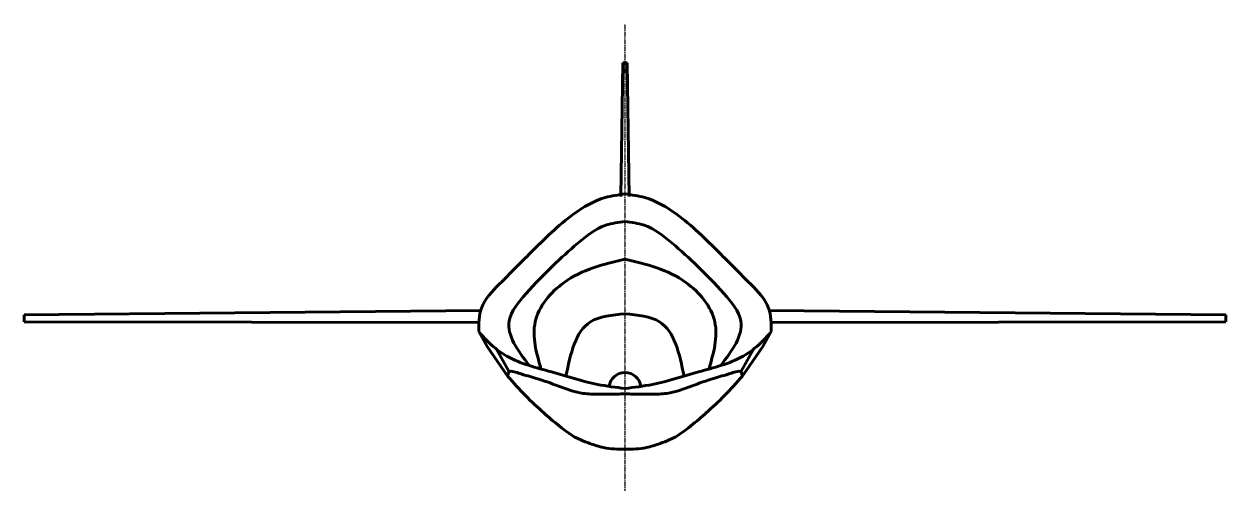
# Model space of a CAD drawing. Header units: millimetres. Extents: x 38559 to 1932156, y -475559 to 1027176.
# Drawn here: x 53624 to 61167, y 23318 to 26248 of the extents above; entities that cross this region are included whole.
import ezdxf

# ---------------------------------------------------------------- set-up
doc = ezdxf.new("R2010")
doc.units = ezdxf.units.MM
doc.linetypes.add('CENTER', pattern=[2, 1.25, -0.25, 0.25, -0.25])
doc.layers.add('_axes (Оси)', color=6, linetype='CENTER', lineweight=30)
doc.layers.add('_basic (Основной)', color=4, linetype='Continuous', lineweight=60)

msp = doc.modelspace()

# ---------------------------------------------------------------- linework, layer by layer
at = {"layer": '_axes (Оси)', "transparency": 33554687}
msp.add_line((57395.5, 26248.194), (57395.5, 23317.809), dxfattribs=at)
at = {"layer": '_basic (Основной)', "transparency": 33554687}
for p, q in [((57381.166, 26004.423), (57369.517, 25164.813)), ((57381.166, 26004.423), (57395.5, 26004.224)), ((57409.835, 26004.423), (57395.5, 26004.224)), ((57409.835, 26004.423), (57421.484, 25164.813)), ((53624.56, 24423.42), (56490.219, 24451.121)), ((61166.441, 24423.42), (58300.782, 24451.121)), ((53623.975, 24379.728), (53624.56, 24423.42)), ((56478.877, 24375.308), (53623.975, 24379.728)), ((58312.124, 24375.308), (61167.025, 24379.728)), ((61167.025, 24379.728), (61166.441, 24423.42)), ((56477.604, 24317.839), (56530.589, 24224.406)), ((58313.397, 24317.839), (58260.411, 24224.406)), ((56530.589, 24224.406), (56660.314, 24037.174)), ((58260.411, 24224.406), (58130.687, 24037.174)), ((56668.081, 24065.219), (56588.488, 24207.898)), ((58122.919, 24065.219), (58202.513, 24207.898))]:
    msp.add_line(p, q, dxfattribs=at)
for start, end in [(90, 172.5102826), (7.4897174, 90)]:
    msp.add_arc((57395.5, 23961.103), 100.417, start, end, dxfattribs=at)
for points in [[(57395.5, 25181.818), (57270.19, 25158.947), (57073.928, 25056.167), (56805.181, 24814.723), (56606.82, 24615.457), (56494.521, 24464.434), (56477.604, 24317.839)], [(57395.5, 25181.818), (57520.811, 25158.947), (57717.072, 25056.167), (57985.82, 24814.723), (58184.181, 24615.457), (58296.48, 24464.434), (58313.397, 24317.839)], [(57395.5, 25007.951), (57275.211, 24985.996), (57099.606, 24872.88), (56942.699, 24731.216), (56774.291, 24556.14), (56668.445, 24385.283), (56794.906, 24105.024)], [(57395.5, 25007.951), (57515.79, 24985.996), (57691.395, 24872.88), (57848.302, 24731.216), (58016.709, 24556.14), (58122.555, 24385.283), (57996.095, 24105.024)], [(57395.5, 24773.022), (57012.799, 24625.952), (56832.04, 24378.607), (56868.06, 24083.309)], [(57395.5, 24773.022), (57778.202, 24625.952), (57958.961, 24378.607), (57922.94, 24083.309)], [(57395.5, 24429.601), (57178.545, 24378.97), (57025.076, 24038.164)], [(57395.5, 24429.601), (57612.456, 24378.97), (57765.925, 24038.164)], [(56477.604, 24317.839), (56542.218, 24247.97), (56654.784, 24163.781), (56933.272, 24065.067), (57223.489, 23986.529), (57395.5, 23961.103)], [(58313.397, 24317.839), (58248.783, 24247.97), (58136.216, 24163.781), (57857.728, 24065.067), (57567.511, 23986.529), (57395.5, 23961.103)], [(56660.314, 24037.174), (56664.766, 24061.649), (56727.265, 24057.663), (56838.964, 24024.443), (56978.589, 23975.942), (57122.314, 23932.032), (57215.803, 23924.685), (57293.348, 23925.037), (57395.5, 23926.938)], [(58130.687, 24037.174), (58126.235, 24061.649), (58063.736, 24057.663), (57952.036, 24024.443), (57812.412, 23975.942), (57668.687, 23932.032), (57575.197, 23924.685), (57497.652, 23925.037), (57395.5, 23926.938)], [(56660.314, 24037.174), (56771.07, 23916.114), (56885.495, 23808.062), (56981.819, 23726.615), (57117.31, 23637.764), (57174.946, 23616.062), (57260.997, 23589.551), (57395.5, 23580.645)], [(58130.687, 24037.174), (58019.931, 23916.114), (57905.506, 23808.062), (57809.182, 23726.615), (57673.691, 23637.764), (57616.055, 23616.062), (57530.004, 23589.551), (57395.5, 23580.645)]]:
    msp.add_spline(points, degree=3, dxfattribs=at)

doc.saveas('drawing.dxf')
